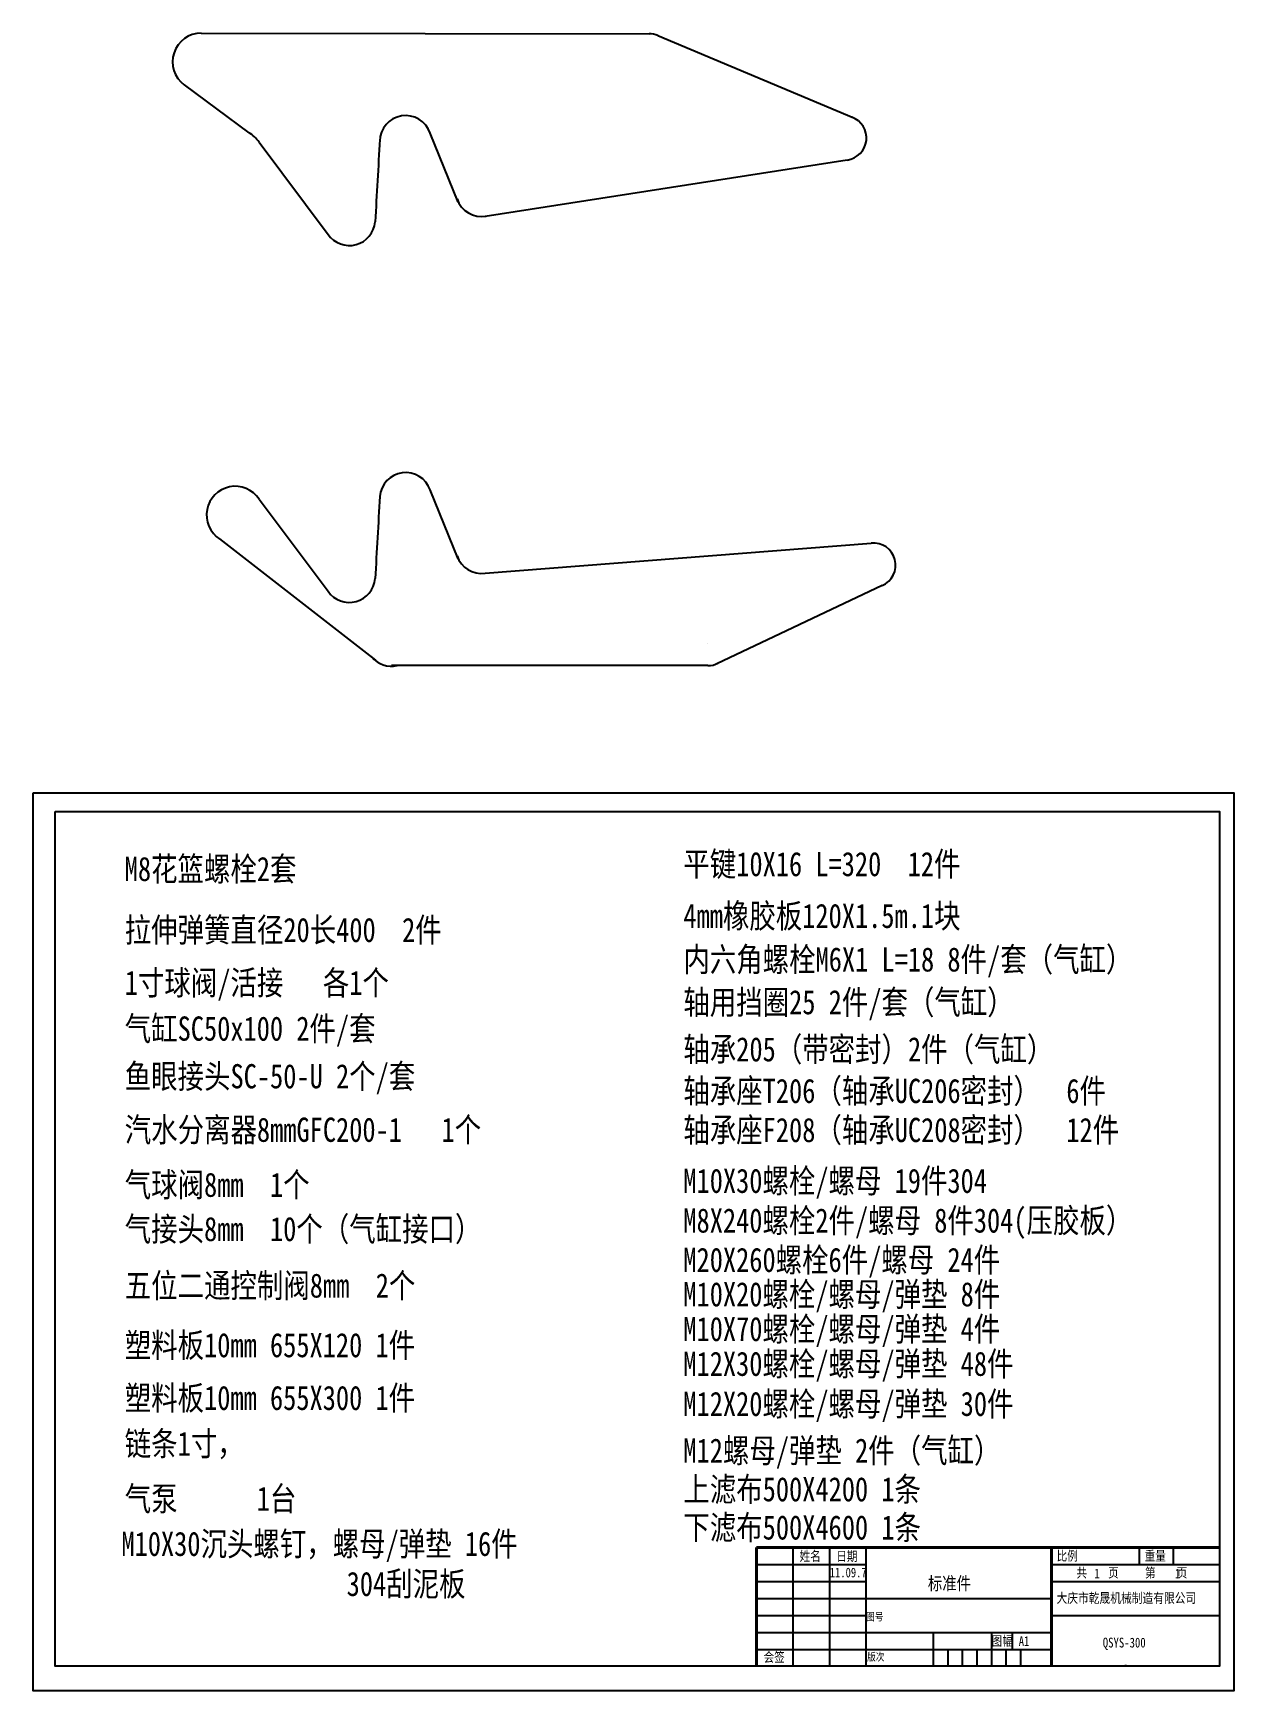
# Model space of a CAD drawing. Header units: inches. Extents: x -166203 to -65610, y -6981 to 11093.
# Drawn here: x -97098 to -94015, y 3067 to 7323 of the extents above; entities that cross this region are included whole.
import ezdxf

# ---------------------------------------------------------------- set-up
doc = ezdxf.new("R2010")
doc.units = ezdxf.units.IN
doc.header["$MEASUREMENT"] = 0
doc.layers.get('0').update_dxf_attribs({"lineweight": 25})
doc.layers.add('图层2', color=3, linetype='Continuous', lineweight=40)
doc.layers.add('细线', color=30, linetype='Continuous')
doc.styles.add('STYLE1', font='SIMFANG.TTF', dxfattribs={"width": 0.8, "height": 4})

msp = doc.modelspace()

# ---------------------------------------------------------------- texts
at = {"color": 3, "linetype": 'Continuous', "style": 'STYLE1', "width": 0.8}
for s, height, p in [('M8花篮螺栓2套', 62.21, (-96862.9, 5146.4)), ('平键10X16 L=320  12件', 62.208, (-95428.6, 5158.9)), ('4mm橡胶板120X1.5m.1块', 62.208, (-95428.6, 5025.9)), ('拉伸弹簧直径20长400  2件', 62.208, (-96862.9, 4989.8)), ('内六角螺栓M6X1 L=18 8件/套（气缸）', 62.208, (-95428.6, 4914.1)), ('1寸球阀/活接   各1个', 62.208, (-96862.9, 4854.1)), ('轴用挡圈25 2件/套（气缸）', 62.208, (-95428.6, 4804.3)), ('气缸SC50x100 2件/套', 62.208, (-96862.9, 4736.5)), ('轴承205（带密封）2件（气缸）', 62.208, (-95428.6, 4683.4)), ('鱼眼接头SC-50-U 2个/套', 62.208, (-96862.9, 4614.1)), ('轴承座T206（轴承UC206密封）  6件', 62.208, (-95428.6, 4576.5)), ('汽水分离器8mmGFC200-1   1个', 62.208, (-96862.9, 4476.8)), ('轴承座F208（轴承UC208密封）  12件', 62.208, (-95428.6, 4476.2)), ('气球阀8mm  1个', 62.21, (-96862.9, 4335.6)), ('M10X30螺栓/螺母 19件304', 62.208, (-95428.6, 4345.7)), ('M8X240螺栓2件/螺母 8件304(压胶板）', 62.208, (-95428.6, 4243.8)), ('气接头8mm  10个（气缸接口）', 62.208, (-96862.9, 4221.9)), ('M20X260螺栓6件/螺母 24件', 62.208, (-95428.6, 4142.8)), ('五位二通控制阀8mm  2个', 62.208, (-96862.9, 4076.8)), ('M10X20螺栓/螺母/弹垫 8件', 62.208, (-95428.6, 4054.4)), ('M10X70螺栓/螺母/弹垫 4件', 62.208, (-95428.6, 3965.2)), ('塑料板10mm 655X120 1件', 62.208, (-96862.9, 3923.8)), ('M12X30螺栓/螺母/弹垫 48件', 62.208, (-95428.6, 3875.9)), ('塑料板10mm 655X300 1件', 62.208, (-96862.9, 3788.3)), ('M12X20螺栓/螺母/弹垫 30件', 62.208, (-95428.6, 3773)), ('链条1寸，', 62.21, (-96862.9, 3670.9)), ('M12螺母/弹垫 2件（气缸）', 62.208, (-95428.6, 3653.1)), ('上滤布500X4200 1条', 62.208, (-95428.6, 3553.8)), ('气泵      1台', 62.21, (-96862.9, 3529.5)), ('下滤布500X4600 1条', 62.208, (-95428.6, 3455.7)), ('M10X30沉头螺钉，螺母/弹垫 16件', 62.208, (-96871.4, 3413.6)), ('姓名', 24.88, (-95130.1, 3400.9)), ('日期', 24.88, (-95035.8, 3400.5)), ('比例', 24.88, (-94470.2, 3401.4)), ('重量', 24.88, (-94244.2, 3401.6)), ('304刮泥板', 62.21, (-96293.2, 3310.7)), ('11.09.7', 24.88, (-95052.7, 3358.6)), ('标准件', 33.72, (-94800.7, 3326.2)), ('1', 24.9, (-94373.2, 3356.2)), ('1', 24.9, (-94166.6, 3355.7)), ('大庆市乾晟机械制造有限公司', 25.291, (-94470.5, 3293)), ('图号', 19.91, (-94959.4, 3247.5)), ('图幅', 24.88, (-94637.2, 3183.1)), ('A1', 24.88, (-94567.4, 3182.7)), ('QSYS-300', 25.29, (-94351.7, 3178.5)), ('会签', 24.88, (-95222.6, 3141.4)), ('版次', 19.91, (-94956.8, 3144.5))]:
    msp.add_text(s, height=height, dxfattribs=at).set_placement(p)
at = {"color": 2, "linetype": 'Continuous', "style": 'STYLE1', "width": 0.8}
msp.add_text('共    页     第    页', height=24.883, dxfattribs=at).set_placement((-94419.4, 3358.1))

# ---------------------------------------------------------------- linework, layer by layer
at = {"color": 2, "linetype": 'Continuous'}
for p, q in [((-95240.4, 3435), (-94051.9, 3435)), ((-94959.4, 3130.2), (-94959.4, 3435)), ((-94959.4, 3304.4), (-94483.2, 3304.4)), ((-94483.2, 3260.8), (-94051.9, 3260.8)), ((-94959.4, 3217.3), (-94483.2, 3217.3))]:
    msp.add_line(p, q, dxfattribs=at)
at = {"color": 3, "linetype": 'Continuous'}
for p, q in [((-95147, 3130.2), (-95147, 3435)), ((-95052.8, 3130.2), (-95052.8, 3435)), ((-94257.2, 3391.5), (-94257.2, 3435)), ((-94170.1, 3391.5), (-94170.1, 3435)), ((-95240.4, 3391.5), (-94959.4, 3391.5)), ((-94483.2, 3391.5), (-94051.9, 3391.5)), ((-95240.4, 3347.9), (-94959.4, 3347.9)), ((-94483.2, 3347.9), (-94051.9, 3347.9)), ((-95240.4, 3304.4), (-94959.4, 3304.4)), ((-95240.4, 3260.8), (-94959.4, 3260.8)), ((-95240.4, 3217.3), (-94959.4, 3217.3)), ((-94786.2, 3130.2), (-94786.2, 3217.3)), ((-94636.9, 3130.2), (-94636.9, 3217.3)), ((-94584.5, 3217.3), (-94584.5, 3173.7)), ((-95240.4, 3173.7), (-94483.2, 3173.7)), ((-94748.9, 3130.2), (-94748.9, 3173.7)), ((-94711.6, 3130.2), (-94711.6, 3173.7)), ((-94674.3, 3130.2), (-94674.3, 3173.7)), ((-94599.6, 3130.2), (-94599.6, 3173.7)), ((-94562.3, 3130.2), (-94562.3, 3173.7)), ((-94292.3, 3130.2), (-94292.3, 3134.1))]:
    msp.add_line(p, q, dxfattribs=at)
at = {"ltscale": 0.5}
for points in [[(-97098, 5372.9), (-94015.2, 5372.9), (-94015.2, 3067.2), (-97098, 3067.2)], [(-97041.9, 5324.9), (-94051.9, 5324.9), (-94051.9, 3130.2), (-97041.9, 3130.2)]]:
    msp.add_lwpolyline(points, close=True, dxfattribs=at)
at = {"layer": '图层2', "linetype": 'Continuous', "lineweight": -3, "ltscale": 2}
for p, q in [((-96666.6, 7323.3), (-95516.6, 7321.8)), ((-95494.3, 7317.3), (-94990.7, 7105.5)), ((-96715, 7190.4), (-96715, 7190.4)), ((-96710.3, 7190.7), (-96544.4, 7067.6)), ((-96517.9, 7043.4), (-96340.9, 6806.8)), ((-95008.3, 6997.5), (-95937.7, 6852.9))]:
    msp.add_line(p, q, dxfattribs=at)
at = {"layer": '图层2', "ltscale": 10}
msp.add_line((-95240.4, 3435), (-94051.9, 3435), dxfattribs=at)
at = {"layer": '图层2', "ltscale": 2}
for p, q in [((-95240.4, 3435), (-95240.4, 3130.2)), ((-94483.2, 3435), (-94483.2, 3130.2))]:
    msp.add_line(p, q, dxfattribs=at)
at = {"layer": '图层2', "linetype": 'Continuous', "lineweight": -3, "ltscale": 2}
msp.add_lwpolyline([(-96006.4, 6889.8), (-96078.7, 7066.8), (-96078.7, 7066.8)], dxfattribs=at)
for centre, radius, start, end in [((-96666.6, 7249.8), 73.5, 89.8505, 233.5392), ((-96141.6, 7045.2), 66.5, 19.0193, 179.4615), ((-96579.2, 7002.8), 73.5, 33.4787, 61.7566), ((-95946.6, 6918.8), 66.5, 198.5801, 280.0334), ((-96286.3, 6844.7), 66.5, 214.7578, 355.3132)]:
    msp.add_arc(centre, radius, start, end, dxfattribs=at)
at = {"layer": '图层2', "linetype": 'Continuous', "lineweight": -3, "ltscale": 0.5}
for centre, start, end in [((-95516.6, 7264.8), 66.9523, 90), ((-95015.4, 7054.1), 277.1163, 70.0232)]:
    msp.add_arc(centre, 57, start, end, dxfattribs=at)
at = {"layer": '图层2', "linetype": 'Continuous', "lineweight": -3, "ltscale": 2}
msp.add_spline([(-96207.9, 7050.1), (-96220, 6839.3)], degree=3, dxfattribs=at)
at = {"layer": '细线', "ltscale": 2}
for p, q in [((-96517.9, 6127), (-96340.9, 5890.4)), ((-96218.2, 5713.7), (-96618.9, 6024.6)), ((-95937.7, 5936.5), (-94946.4, 6014.1)), ((-94918.5, 5904.9), (-95342.6, 5704.3)), ((-95365.6, 5756.4), (-95365.6, 5756.4)), ((-95365.6, 5699.4), (-96177.6, 5699.4))]:
    msp.add_line(p, q, dxfattribs=at)
msp.add_lwpolyline([(-96006.4, 5973.5), (-96078.7, 6150.5), (-96078.7, 6150.5)], dxfattribs=at)
for centre, radius, start, end in [((-96141.6, 6128.8), 66.5, 19.0193, 175.7517), ((-96579.2, 6086.4), 73.5, 33.4787, 237.3437), ((-95946.6, 6002.4), 66.5, 198.5801, 277.6525), ((-96286.3, 5928.3), 66.5, 214.7578, 355.3132), ((-96177.6, 5764.4), 66.5, 219.97, 282.1925)]:
    msp.add_arc(centre, radius, start, end, dxfattribs=at)
at = {"layer": '细线', "ltscale": 0.5}
for centre, start, end in [((-94940.6, 5957.4), 292.8385, 95.8988), ((-95365.6, 5756.4), 270, 296.8219)]:
    msp.add_arc(centre, 57, start, end, dxfattribs=at)
at = {"layer": '细线', "ltscale": 2}
msp.add_spline([(-96207.9, 6133.7), (-96220, 5922.9)], degree=3, dxfattribs=at)

msp.set_redraw_order([(e.dxf.handle, doc.entitydb.next_handle()) for e in msp.query("TEXT MTEXT ATTDEF DIMENSION ARC_DIMENSION")])  # texts and dimensions are drawn at this point

doc.saveas('drawing.dxf')
